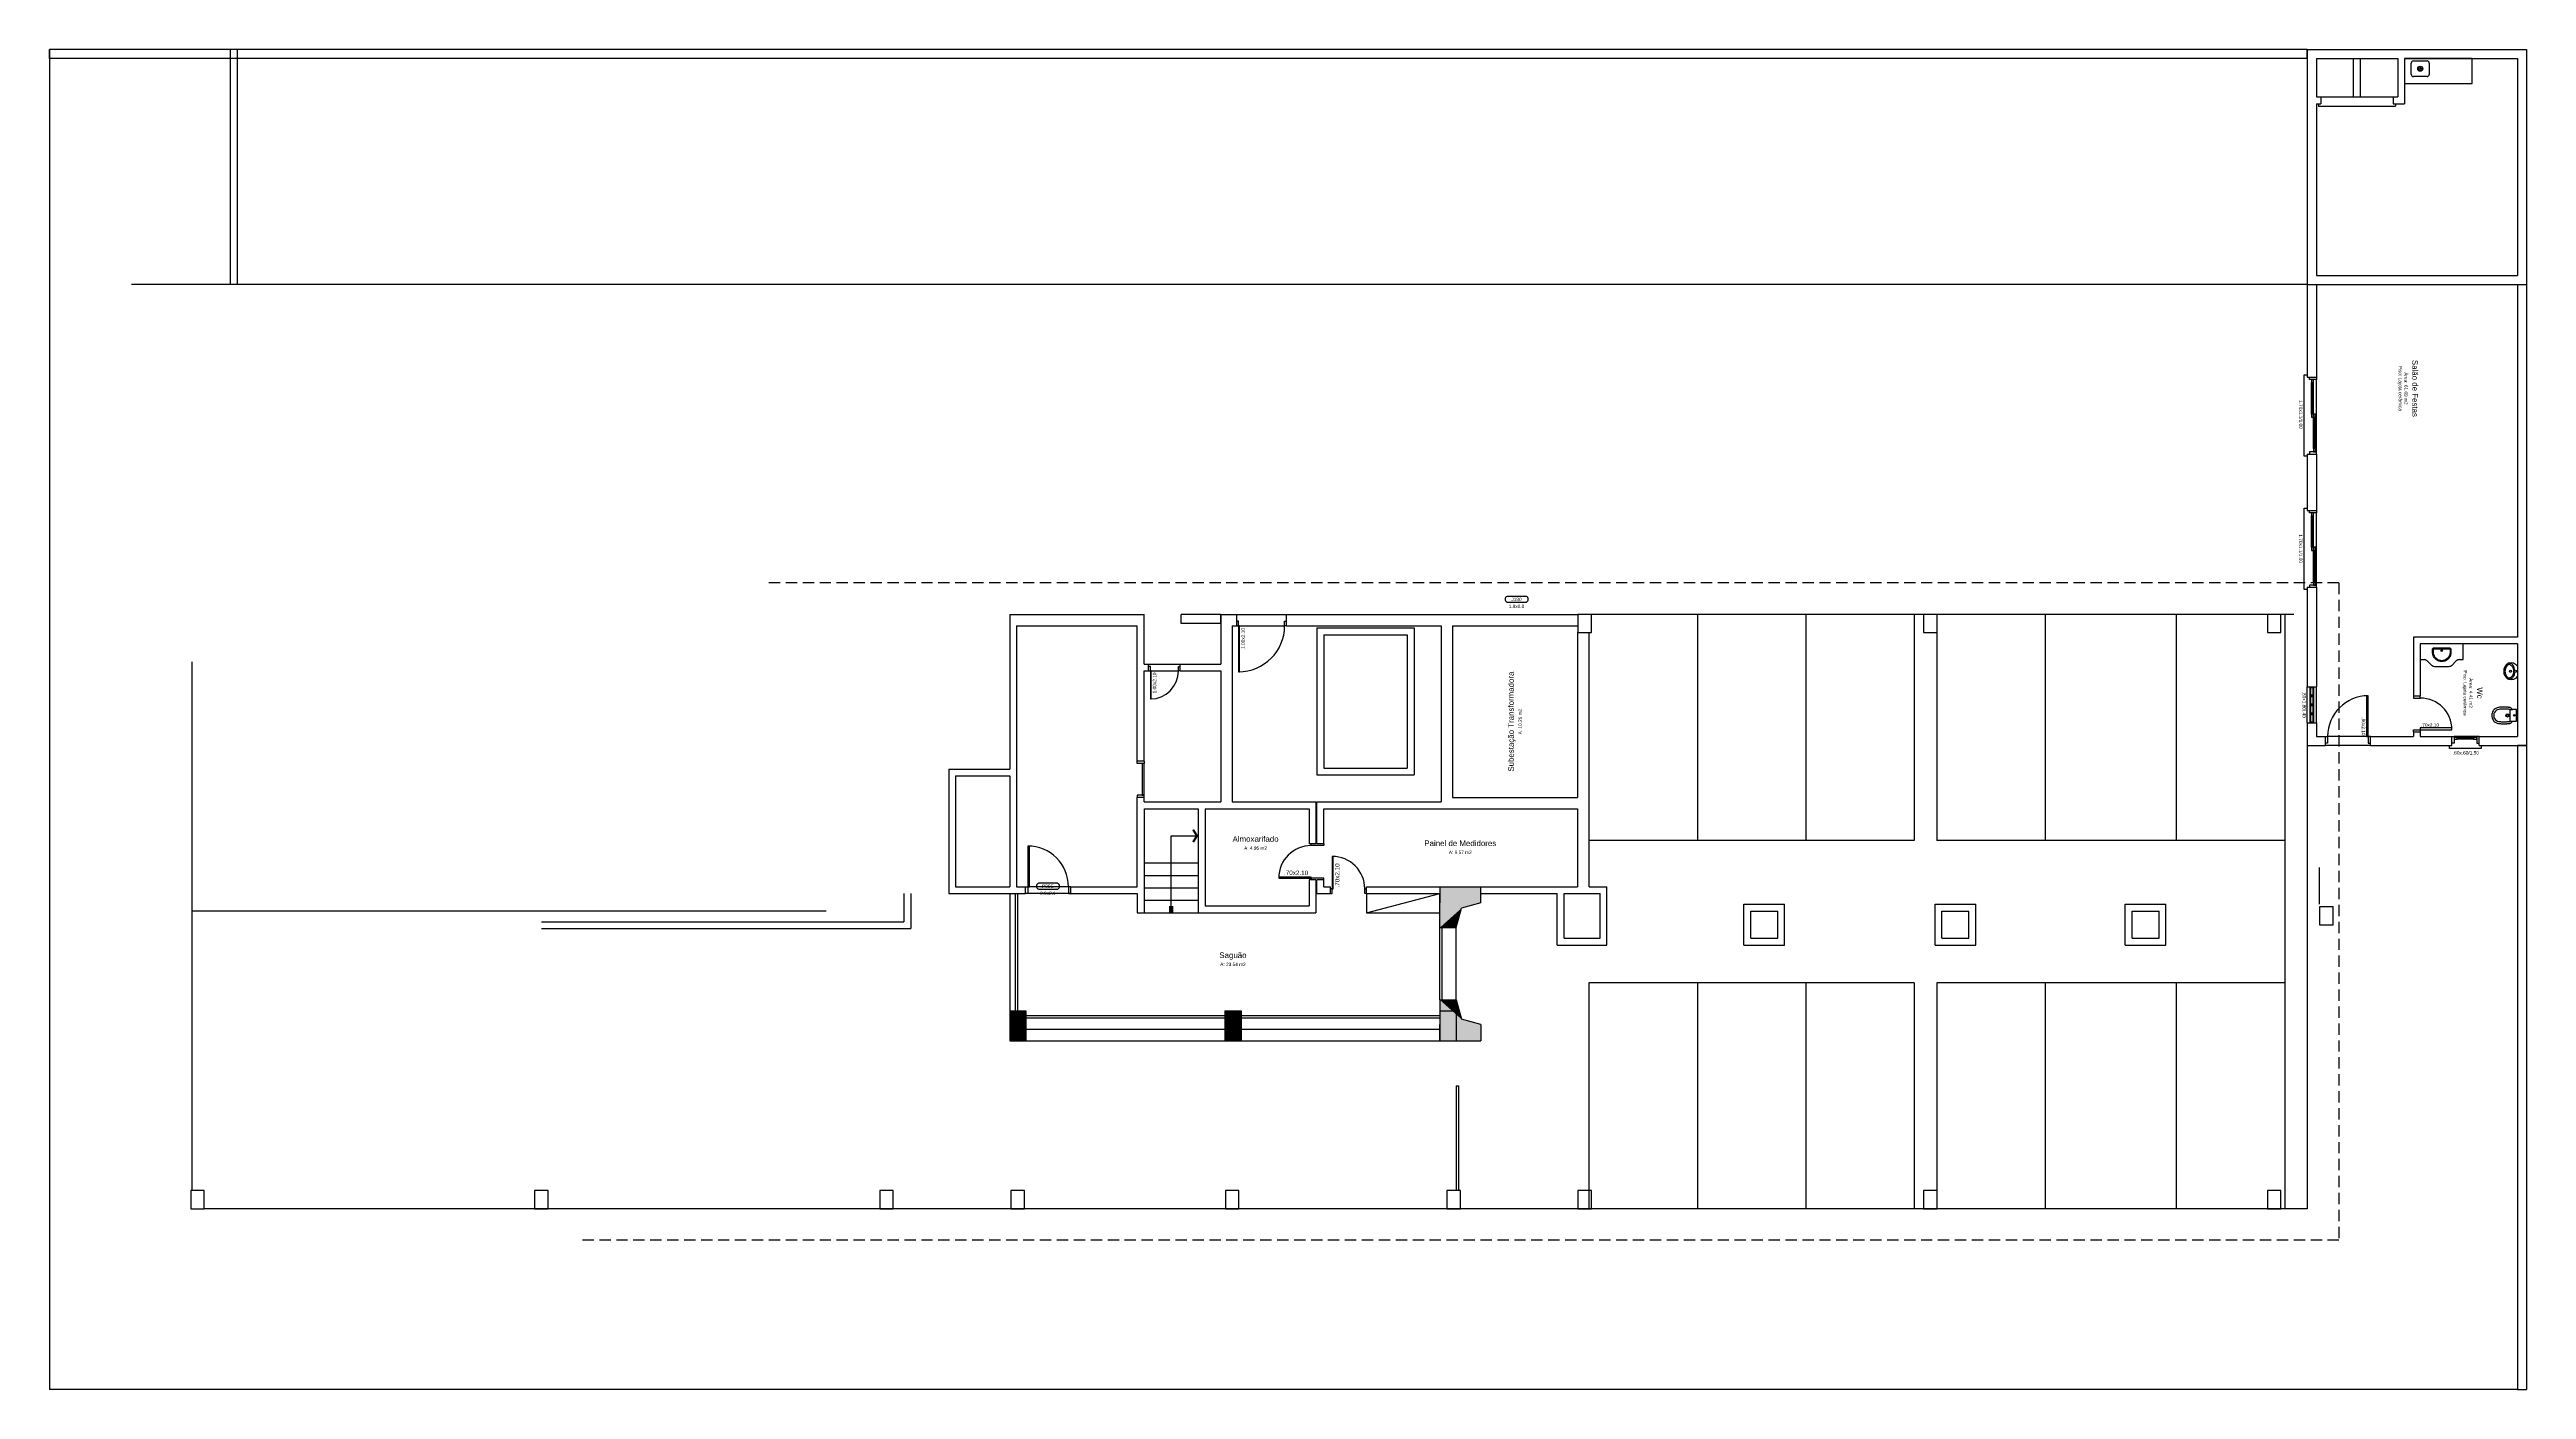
# Model space of a CAD drawing. Header units: millimetres. Extents: x 0 to 54.8, y 0 to 29.7.
import ezdxf
from ezdxf.enums import TextEntityAlignment as Align

# ---------------------------------------------------------------- set-up
doc = ezdxf.new("R2010")
doc.units = ezdxf.units.MM
doc.linetypes.add('DASHED2', pattern=[0.375, 0.25, -0.125])
for name, color, linetype in [('EQUIP', 7, 'Continuous'), ('EQUIP_I', 13, 'Continuous'), ('ESPEC', 2, 'Continuous'), ('ESPECARQ', 7, 'Continuous'), ('ESQUADRIA', 10, 'Continuous'), ('ESTRUT', 8, 'Continuous'), ('MOBIL', 7, 'Continuous'), ('MURO', 1, 'Continuous'), ('PAREDE', 6, 'Continuous'), ('REG60-100', 7, 'Continuous'), ('UNIDADE', 4, 'Continuous'), ('VIDRO', 1, 'Continuous')]:
    doc.layers.add(name, color=color, linetype=linetype)
doc.styles.add('REGUA100', font='arial.ttf')
doc.styles.add('REGUA60', font='arial.ttf')
doc.styles.add('REGUA80', font='arial.ttf')

# ---------------------------------------------------------------- blocks, each defined once
blk = doc.blocks.new('SAB31S_2')
at = {"layer": 'EQUIP', "color": 0, "linetype": 'ByBlock'}
blk.add_lwpolyline([(0, -57, 0.151271), (10, -54, 0.125962), (15.7, -47.7, 0.09008), (17.8, -41.7), (18, -39.7), (18.2, -37.7, 0.004685), (18.4, -35, 0.00925), (18.4, -33.7, 0.000115), (18.4, -29.9, 0.002343), (18.4, -29.7, 0.000782), (18.5, -28.4, 0.001444), (18.4, -27.7, 0.004804), (18.4, -26.7, 0.005206), (18.4, -25.7, 0.005188), (18.3, -24.8, 0.002211), (18.2, -22.7, 0.001932), (18.1, -21.9, 0.000736), (17.9, -19.7, 0.008336), (17.9, -19.2, 0.001408), (17.7, -17.7, 0.000457), (17.6, -17.2, 0.054722), (17.4, -16.3, 0.029037), (16.8, -14.7, 0.123774), (13.8, -11.8, -0.261182), (12.8, -10.2), (12.8, -2.5, 0.439555), (12.2, -1.9), (0, -1.9), (-12.2, -1.9, 0.439555), (-12.8, -2.5), (-12.8, -10.2, -0.261182), (-13.8, -11.8, 0.123774), (-16.8, -14.7, 0.029037), (-17.4, -16.3, 0.054722), (-17.6, -17.2, 0.000457), (-17.7, -17.7, 0.001408), (-17.9, -19.2, 0.008336), (-17.9, -19.7, 0.000736), (-18.1, -21.9, 0.001932), (-18.2, -22.7, 0.002211), (-18.3, -24.8, 0.005188), (-18.4, -25.7, 0.005206), (-18.4, -26.7, 0.004804), (-18.4, -27.7, 0.001444), (-18.5, -28.4, 0.000782), (-18.4, -29.7, 0.002343), (-18.4, -29.9, 0.000115), (-18.4, -33.7, 0.00925), (-18.4, -35, 0.004685), (-18.2, -37.7), (-18, -39.7), (-17.8, -41.7, 0.09008), (-15.7, -47.7, 0.125962), (-10, -54, 0.151271)], format="xyb", close=True, dxfattribs=at)
at = {"layer": 'EQUIP_I'}
for points in [[(0, -52.5, 0.152133), (7.5, -50.2, 0.000372), (7.5, -50.2, 0.213243), (13.3, -41.1), (13.6, -39.2), (13.7, -37.3, 0.00456), (13.9, -34.8, 0.00925), (13.9, -33.6, 0.000115), (14, -29.8, 0.002343), (14, -29.7, 0.000782), (14, -28.4, 0.001444), (14, -27.7, 0.004804), (14, -26.8, 0.005206), (13.9, -25.9, 0.005188), (13.9, -25.1, 0.002211), (13.7, -23, 0.001932), (13.7, -22.2, 0.000736), (13.5, -20.1, 0.008336), (13.5, -19.8, 0.002483), (13.1, -17.1, 0.380805), (11.7, -15.8), (0, -15.8), (-11.7, -15.8, 0.380805), (-13.1, -17.1, 0.002483), (-13.5, -19.8, 0.008336), (-13.5, -20.1, 0.000736), (-13.7, -22.2, 0.001932), (-13.7, -23, 0.002211), (-13.9, -25.1, 0.005188), (-13.9, -25.9, 0.005206), (-14, -26.8, 0.004804), (-14, -27.7, 0.001444), (-14, -28.4, 0.000782), (-14, -29.7, 0.002343), (-14, -29.8, 0.000115), (-13.9, -33.6, 0.00925), (-13.9, -34.8, 0.00456), (-13.7, -37.3), (-13.6, -39.2), (-13.3, -41.1, 0.213243), (-7.5, -50.2, 0.000372), (-7.5, -50.2, 0.152133), (0, -52.5)], [(-12.2, -15.4, -0.385098), (-12.8, -15), (-12.8, -14.8), (-12.8, -10.2)], [(12.2, -15.4, 0.385098), (12.8, -15), (12.8, -14.8), (12.8, -10.2)]]:
    blk.add_lwpolyline(points, format="xyb", dxfattribs=at)
for centre, radius in [((0, -22), 3.5), ((0, -22), 2.25), ((0, -7), 1.75)]:
    blk.add_circle(centre, radius, dxfattribs=at)
blk = doc.blocks.new('SAM711S2')
at = {"layer": 'EQUIP', "color": 0, "linetype": 'ByBlock'}
blk.add_lwpolyline([(0, -29.4), (-0.2, -29.4, -0.008051), (-3.4, -29.3, -0.08407), (-7.8, -28.5, -0.022672), (-10.6, -27.2, -0.027927), (-13.2, -25.8, -0.144523), (-18.3, -19.3, -0.34805), (-12, -0.3, -0.162816), (-11.2, 0), (0, 0), (11.2, 0, -0.162816), (12, -0.3, -0.34805), (18.3, -19.3, -0.144523), (13.2, -25.8, -0.027927), (10.6, -27.2, -0.022672), (7.8, -28.5, -0.08407), (3.4, -29.3, -0.008051), (0.2, -29.4)], format="xyb", close=True, dxfattribs=at)
at = {"layer": 'EQUIP_I'}
for points in [[(-1.6, -6.4, 0.100603), (-10, -8.2, 0.114611), (-16.1, -12.3, 0.309836), (-17.5, -21, 0.309836)], [(-14.6, -16.1), (-14.7, -16.5, 0.189039), (-14.5, -19.7, 0.189014), (-8, -26, 0.116802), (0, -27.5, 0.116802), (8, -26, 0.189014), (14.5, -19.7, 0.189039), (14.7, -16.5), (14.6, -16.1)], [(-14.7, -16.5, -0.044754), (-14.4, -15.9, -0.029837), (-14.2, -15.3, -0.193887), (-8, -10, -0.096635), (0, -8.6, -0.096635), (8, -10, -0.193887), (14.2, -15.3, -0.029837), (14.4, -15.9, -0.044754), (14.7, -16.5, -0.100634)], [(1.6, -6.4, -0.100603), (10, -8.2, -0.114611), (16.1, -12.3, -0.309836), (17.5, -21, -0.309836)]]:
    blk.add_lwpolyline(points, format="xyb", dxfattribs=at)
for centre in [(0, -4.6), (0, -15.2)]:
    blk.add_circle(centre, 2.4, dxfattribs=at)
blk = doc.blocks.new('cuba_pia_cozinha')
at = {"layer": 'EQUIP', "color": 1}
for p, q in [((-0.2, -0.125), (-0.2, 0.125)), ((-0.15, 0.175), (0.15, 0.175)), ((0.2, 0.125), (0.2, -0.125)), ((0.15, -0.175), (-0.15, -0.175))]:
    blk.add_line(p, q, dxfattribs=at)
at = {"layer": 'EQUIP'}
for radius in [0.055, 0.045, 0.015]:
    blk.add_circle((0, 0), radius, dxfattribs=at)
at = {"layer": 'EQUIP', "color": 1}
for centre, start, end in [((-0.15, 0.125), 90, 180), ((0.15, 0.125), 360, 90), ((-0.15, -0.125), 180, 270), ((0.15, -0.125), 270, 360)]:
    blk.add_arc(centre, 0.05, start, end, dxfattribs=at)
blk = doc.blocks.new('SAL36S_2')
at = {"layer": 'EQUIP_I'}
for points in [[(0, -47, -0.17249), (-15.5, -41.5, -0.060691), (-20.7, -36, -0.07445), (-23.8, -30.4, -0.032193), (-25.1, -25.6, -0.057412), (-25.5, -21.8), (-25.5, -13.4, -0.414214), (-21.1, -9), (0, -9), (21.1, -9, -0.414214), (25.5, -13.4), (25.5, -21.8, -0.057412), (25.1, -25.6, -0.032193), (23.8, -30.4, -0.07445), (20.7, -36, -0.060691), (15.5, -41.5, -0.17249)], [(0, -44.5, -0.172451), (-13.9, -39.5, -0.060691), (-18.7, -34.5, -0.07445), (-21.4, -29.6, -0.032105), (-22.7, -25.1, -0.057651), (-23, -21.8), (-23, -13.4, -0.414214), (-21.1, -11.5), (0, -11.5), (21.1, -11.5, -0.414214), (23, -13.4), (23, -21.8, -0.057651), (22.7, -25.1, -0.032105), (21.4, -29.6, -0.07445), (18.7, -34.5, -0.060691), (13.9, -39.5, -0.172451)]]:
    blk.add_lwpolyline(points, format="xyb", close=True, dxfattribs=at)
blk.add_circle((0, -16.4), 2.25, dxfattribs=at)
blk = doc.blocks.new('INDUNI1')
at = {"color": 0, "style": 'REGUA100', "width": 1.4, "flags": 8}
for tag, p in [('NOME1', (0, 0)), ('NOME2', (0, -4.3))]:
    blk.add_attdef(tag, text='', height=2.5, dxfattribs=at).set_placement(p, align=Align.CENTER)
at = {"layer": 'ESPECARQ', "style": 'REGUA60', "width": 1.4}
blk.add_attdef('AREA', text='', height=1.5, dxfattribs=at).set_placement((0, -7.8), align=Align.CENTER)
at = {"layer": 'ESPECARQ', "style": 'REGUA60', "width": 1.4, "flags": 8}
for tag, p in [('PISO', (0, -10.3)), ('REVPAR', (0, -12.8)), ('PEDIR', (0, -15.3))]:
    blk.add_attdef(tag, text='', height=1.5, dxfattribs=at).set_placement(p, align=Align.CENTER)
blk = doc.blocks.new('INDESQ2')
at = {"color": 0, "linetype": 'ByBlock'}
for p, q in [((4.3, 3), (-4.3, 3)), ((-4.3, 0.4), (4.3, 0.4))]:
    blk.add_line(p, q, dxfattribs=at)
at = {"color": 0}
for centre, start, end in [((-3.7, 1.7), 117.3654, 242.6346), ((3.7, 1.7), 297.3654, 62.6346)]:
    blk.add_arc(centre, 1.42, start, end, dxfattribs=at)
at = {"style": 'REGUA60', "width": 1.4, "flags": 9}
blk.add_attdef('LOCAL', text='', height=1.5, dxfattribs=at).set_placement((-0.1, -4.3), align=Align.CENTER)
at = {"layer": 'ESPECARQ', "color": 0, "style": 'REGUA60'}
for tag, width, p in [('COD', 1.1, (-0.1, 1)), ('DIM', 1.4, (-0.1, -2.2))]:
    blk.add_attdef(tag, text='', height=1.5, dxfattribs=dict(at, width=width)).set_placement(p, align=Align.CENTER)
blk = doc.blocks.new('inddiri')
at = {"color": 4, "linetype": 'ByBlock'}
for points in [[(0, 1), (0, 0.25), (3, 1), (3, 0.25)], [(0, -0.25), (0, -1), (3, -0.25), (3, -1)]]:
    blk.add_solid(points, dxfattribs=at)
blk = doc.blocks.new('inddirf')
at = {"color": 4, "linetype": 'ByBlock'}
for points in [[(0, 0), (1.9, 3), (1.2, 0), (2.7, 2.5)], [(0, 0), (1.9, -3), (1.2, 0), (2.7, -2.5)]]:
    blk.add_solid(points, dxfattribs=at)

msp = doc.modelspace()

# ---------------------------------------------------------------- linework, layer by layer
for p, q in [((0, 29.65), (0, 0)), ((49.97, 24.45), (1.815, 24.45)), ((49.67, 17.15), (34.07, 17.15)), ((36.47, 17.15), (36.47, 12.15)), ((38.87, 17.15), (38.87, 12.15)), ((41.27, 17.15), (41.27, 12.15)), ((41.77, 17.15), (41.77, 12.15)), ((44.17, 17.15), (44.17, 12.15)), ((47.07, 17.15), (47.07, 12.15)), ((49.47, 17.15), (49.47, 4)), ((3.15, 16.1), (3.15, 4.4)), ((49.97, 14.25), (49.97, 4)), ((41.27, 12.15), (34.07, 12.15)), ((49.47, 12.15), (41.77, 12.15)), ((24.225, 11.65), (25.425, 11.65)), ((21.25, 10.975), (21.25, 8.375)), ((24.225, 11.375), (25.425, 11.375)), ((24.225, 11.1), (25.425, 11.1)), ((29.15, 10.975), (29.15, 10.55)), ((29.15, 10.55), (30.77, 10.975)), ((3.15, 10.59), (17.189, 10.59)), ((24.225, 10.825), (25.425, 10.825)), ((24.225, 10.55), (25.425, 10.55)), ((29.15, 10.55), (30.77, 10.55)), ((31.13, 8.375), (31.13, 10.22)), ((41.27, 9), (34.07, 9)), ((34.07, 9), (34.07, 4)), ((36.47, 9), (36.47, 4)), ((38.87, 9), (38.87, 4)), ((41.27, 9), (41.27, 4)), ((49.47, 9), (41.77, 9)), ((41.77, 9), (41.77, 4)), ((44.17, 9), (44.17, 4)), ((47.07, 9), (47.07, 4)), ((21.61, 7.97), (26.01, 7.97)), ((21.61, 7.715), (26.01, 7.715)), ((26.37, 7.97), (30.77, 7.97)), ((26.37, 7.715), (30.77, 7.715)), ((31.13, 6.715), (31.13, 4.4)), ((31.13, 6.715), (31.18, 6.715)), ((31.18, 6.715), (31.18, 4.4)), ((49.97, 4), (3.425, 4)), ((54.62, 0), (0, 0))]:
    msp.add_line(p, q)
at = {"color": 1}
for p, q in [((50.995, 28.6), (50.995, 29.45)), ((51.145, 28.6), (51.145, 29.45)), ((50.27, 28.6), (51.87, 28.6)), ((50.22, 28.45), (50.22, 28.4)), ((50.22, 28.4), (51.92, 28.4)), ((51.92, 28.45), (51.92, 28.4))]:
    msp.add_line(p, q, dxfattribs=at)
at = {"linetype": 'DASHED2'}
for p, q in [((50.67, 17.85), (15.858, 17.85)), ((50.67, 17.85), (50.67, 3.3)), ((50.67, 3.3), (11.676, 3.3))]:
    msp.add_line(p, q, dxfattribs=at)
for points in [[(50.11, 15.55), (50.11, 15.35), (50.03, 15.35), (50.03, 15.55)], [(50.11, 15.35), (50.11, 15.15), (50.03, 15.15), (50.03, 15.35)], [(50.095, 15.535), (50.095, 15.365), (50.045, 15.365), (50.045, 15.535)], [(50.11, 15.15), (50.11, 14.95), (50.03, 14.95), (50.03, 15.15)], [(50.11, 14.95), (50.11, 14.75), (50.03, 14.75), (50.03, 14.95)], [(50.095, 15.335), (50.095, 15.165), (50.045, 15.165), (50.045, 15.335)], [(50.095, 15.135), (50.095, 14.965), (50.045, 14.965), (50.045, 15.135)], [(50.095, 14.935), (50.095, 14.765), (50.045, 14.765), (50.045, 14.935)]]:
    msp.add_lwpolyline(points, close=True)
msp.add_lwpolyline([(24.825, 10.55), (24.825, 12.25), (25.425, 12.25)])
at = {"layer": 'EQUIP', "color": 0}
for p, q in [((53.62, 29.45), (52.12, 29.45)), ((52.12, 29.45), (52.12, 28.9)), ((53.62, 28.9), (53.62, 29.45)), ((52.12, 28.9), (53.62, 28.9)), ((52.47, 16.5), (52.47, 16.15)), ((53.42, 16.5), (52.47, 16.5)), ((53.42, 16.15), (53.42, 16.5)), ((52.47, 16.15), (52.554, 16.15)), ((52.786, 16), (53.104, 16))]:
    msp.add_line(p, q, dxfattribs=at)
at = {"layer": 'EQUIP'}
for centre, start, end in [((52.554, 16.05), 45, 90), ((52.786, 16.1), 225, 270), ((53.104, 16.1), 270, 315)]:
    msp.add_arc(centre, 0.1, start, end, dxfattribs=at)
at = {"layer": 'ESQUADRIA', "color": 1}
for p, q in [((50.065, 21.585), (50.065, 22.28)), ((50.105, 21.585), (50.105, 22.28)), ((50.17, 20.75), (50.17, 22.35)), ((50.11, 20.82), (50.11, 21.515)), ((50.15, 20.82), (50.15, 21.515)), ((50.065, 18.635), (50.065, 19.33)), ((50.105, 18.635), (50.105, 19.33)), ((50.17, 17.8), (50.17, 19.4)), ((50.11, 17.87), (50.11, 18.565)), ((50.15, 17.87), (50.15, 18.565)), ((26.315, 16.9), (27.335, 16.9)), ((24.365, 15.9), (24.985, 15.9)), ((50.17, 14.75), (50.17, 15.55)), ((51.32, 14.45), (50.42, 14.45)), ((53.72, 14.45), (53.22, 14.45)), ((53.65, 14.43), (53.29, 14.43)), ((53.65, 14.39), (53.29, 14.39)), ((22.55, 11.125), (21.65, 11.125))]:
    msp.add_line(p, q, dxfattribs=at)
at = {"layer": 'ESQUADRIA'}
for p, q in [((27.925, 12.035), (27.925, 12.075)), ((28.2, 12.075), (28.2, 12.035)), ((28.2, 12.035), (27.925, 12.035)), ((21.38, 8.375), (21.38, 10.975)), ((21.43, 8.375), (21.43, 10.975)), ((28.2, 11.315), (27.925, 11.315)), ((27.925, 11.315), (27.925, 11.275)), ((28.2, 11.275), (28.2, 11.315)), ((30.77, 8.62), (30.77, 10.22)), ((30.82, 8.62), (30.82, 10.22)), ((21.61, 8.275), (26.01, 8.275)), ((21.61, 8.225), (26.01, 8.225)), ((26.37, 8.275), (30.77, 8.275)), ((26.37, 8.225), (30.77, 8.225))]:
    msp.add_line(p, q, dxfattribs=at)
for points in [[(49.97, 20.65), (49.9, 20.65), (49.9, 22.45), (49.97, 22.45)], [(50.17, 22.4), (50.17, 22.35), (50.02, 22.35), (50.02, 22.4)], [(50.17, 20.7), (50.17, 20.75), (50.02, 20.75), (50.02, 20.7)], [(49.97, 17.7), (49.9, 17.7), (49.9, 19.5), (49.97, 19.5)], [(50.17, 19.45), (50.17, 19.4), (50.02, 19.4), (50.02, 19.45)], [(50.17, 17.75), (50.17, 17.8), (50.02, 17.8), (50.02, 17.75)], [(26.275, 17.15), (26.275, 17.15), (27.375, 17.15), (27.375, 17.15)], [(26.275, 16.9), (26.315, 16.9), (26.315, 17), (26.275, 17)], [(27.375, 16.9), (27.335, 16.9), (27.335, 17), (27.375, 17)], [(24.325, 16.05), (24.325, 16.05), (25.025, 16.05), (25.025, 16.05)], [(24.325, 15.9), (24.365, 15.9), (24.365, 16), (24.325, 16)], [(25.025, 15.9), (24.985, 15.9), (24.985, 16), (25.025, 16)], [(49.97, 14.75), (49.97, 14.75), (49.97, 15.55), (49.97, 15.55)], [(52.32, 15.35), (52.32, 15.3), (52.47, 15.3), (52.47, 15.35)], [(50.37, 14.45), (50.42, 14.45), (50.42, 14.3), (50.37, 14.3)], [(51.37, 14.45), (51.32, 14.45), (51.32, 14.3), (51.37, 14.3)], [(52.32, 14.55), (52.32, 14.6), (52.47, 14.6), (52.47, 14.55)], [(53.17, 14.45), (53.22, 14.45), (53.22, 14.3), (53.17, 14.3)], [(53.77, 14.45), (53.72, 14.45), (53.72, 14.3), (53.77, 14.3)], [(24.225, 13.9), (24.225, 13.85), (24.075, 13.85), (24.075, 13.9)], [(51.37, 14.25), (51.37, 14.25), (50.37, 14.25), (50.37, 14.25)], [(53.82, 14.25), (53.82, 14.18), (53.12, 14.18), (53.12, 14.25)], [(24.225, 13.1), (24.225, 13.15), (24.075, 13.15), (24.075, 13.1)], [(21.6, 11.125), (21.65, 11.125), (21.65, 10.975), (21.6, 10.975)], [(22.6, 10.975), (22.6, 10.975), (21.6, 10.975), (21.6, 10.975)], [(22.6, 11.125), (22.55, 11.125), (22.55, 10.975), (22.6, 10.975)], [(28.35, 10.975), (28.39, 10.975), (28.39, 11.075), (28.35, 11.075)], [(29.15, 10.975), (29.11, 10.975), (29.11, 11.075), (29.15, 11.075)]]:
    msp.add_lwpolyline(points, dxfattribs=at)
for points in [[(50.065, 22.35), (50.065, 22.28), (50.105, 22.28), (50.105, 22.35)], [(50.105, 21.515), (50.105, 21.585), (50.065, 21.585), (50.065, 21.515)], [(50.11, 21.585), (50.11, 21.515), (50.15, 21.515), (50.15, 21.585)], [(50.15, 20.75), (50.15, 20.82), (50.11, 20.82), (50.11, 20.75)], [(50.065, 19.4), (50.065, 19.33), (50.105, 19.33), (50.105, 19.4)], [(50.105, 18.565), (50.105, 18.635), (50.065, 18.635), (50.065, 18.565)], [(50.11, 18.635), (50.11, 18.565), (50.15, 18.565), (50.15, 18.635)], [(50.15, 17.8), (50.15, 17.87), (50.11, 17.87), (50.11, 17.8)], [(26.315, 16.9), (26.315, 15.88), (26.335, 15.88), (26.335, 16.9)], [(24.365, 15.9), (24.365, 15.28), (24.385, 15.28), (24.385, 15.9)], [(51.32, 14.45), (51.32, 15.35), (51.28, 15.35), (51.28, 14.45)], [(53.17, 14.64), (52.47, 14.64), (52.47, 14.6), (53.17, 14.6)], [(53.22, 14.39), (53.29, 14.39), (53.29, 14.43), (53.22, 14.43)], [(53.72, 14.43), (53.65, 14.43), (53.65, 14.39), (53.72, 14.39)], [(24.225, 13.15), (24.225, 13.85), (24.185, 13.85), (24.185, 13.15)], [(21.65, 12.025), (21.65, 11.125), (21.69, 11.125), (21.69, 12.025)], [(28.41, 11.075), (28.41, 11.795), (28.39, 11.795), (28.39, 11.075)], [(27.925, 11.335), (27.205, 11.335), (27.205, 11.315), (27.925, 11.315)]]:
    msp.add_lwpolyline(points, close=True, dxfattribs=at)
for centre, radius, start, end in [((26.315, 16.9), 1.02, 270, 0), ((24.365, 15.9), 0.62, 270, 0), ((51.32, 14.45), 0.9, 90, 180), ((52.47, 14.6), 0.7, 0, 90), ((21.65, 11.125), 0.9, 0, 90), ((27.925, 11.315), 0.72, 90, 180), ((28.39, 11.075), 0.72, 0, 90)]:
    msp.add_arc(centre, radius, start, end, dxfattribs=at)
at = {"layer": 'ESTRUT'}
for p, q in [((30.77, 11.125), (31.675, 11.125)), ((31.675, 10.765), (31.675, 11.125)), ((31.13, 10.22), (31.248, 10.647)), ((31.675, 10.765), (31.248, 10.647)), ((21.25, 8.375), (21.61, 8.375)), ((21.25, 8.375), (21.25, 7.715)), ((21.61, 8.375), (21.61, 7.715)), ((26.01, 8.375), (26.37, 8.375)), ((26.01, 8.375), (26.01, 7.715)), ((26.37, 8.375), (26.37, 7.715)), ((30.77, 8.375), (31.13, 8.375)), ((30.77, 8.375), (30.77, 7.715)), ((31.13, 8.62), (31.248, 8.193)), ((31.13, 8.375), (31.13, 7.715)), ((21.25, 7.715), (21.61, 7.715)), ((26.01, 7.715), (26.37, 7.715)), ((30.77, 7.715), (31.13, 7.715)), ((30.77, 7.715), (31.675, 7.715)), ((31.675, 8.075), (31.248, 8.193)), ((31.675, 8.075), (31.675, 7.715))]:
    msp.add_line(p, q, dxfattribs=at)
for points in [[(30.77, 10.22), (31.248, 10.647), (30.77, 11.125)], [(30.77, 11.125), (31.248, 10.647), (31.675, 10.765)], [(30.77, 11.125), (31.675, 10.765), (31.675, 11.125)], [(30.77, 10.22), (31.13, 10.22), (31.248, 10.647)], [(21.25, 8.375), (21.25, 7.715), (21.61, 8.375), (21.61, 7.715)], [(26.01, 8.375), (26.01, 7.715), (26.37, 8.375), (26.37, 7.715)], [(30.77, 8.62), (31.13, 8.62), (31.248, 8.193)], [(30.77, 8.62), (31.248, 8.193), (30.77, 7.715)], [(30.77, 7.715), (31.248, 8.193), (31.675, 8.075)], [(30.77, 7.715), (31.675, 8.075), (31.675, 7.715)]]:
    msp.add_solid(points, dxfattribs=at)
at = {"layer": 'MOBIL'}
for p, q in [((52.624, 16.121), (52.716, 16.029)), ((53.266, 16.121), (53.174, 16.029)), ((53.336, 16.15), (53.42, 16.15))]:
    msp.add_line(p, q, dxfattribs=at)
msp.add_arc((53.336, 16.05), 0.1, 90, 135, dxfattribs=at)
at = {"layer": 'MURO'}
for p, q in [((49.97, 29.65), (0, 29.65)), ((0, 29.45), (0, 29.65)), ((49.97, 29.45), (49.97, 29.65)), ((49.97, 29.45), (0, 29.45)), ((25.925, 17.15), (25.042, 17.15)), ((25.042, 16.95), (25.042, 17.15)), ((25.925, 16.95), (25.925, 17.15)), ((25.925, 16.95), (25.042, 16.95)), ((54.62, 14.25), (54.62, 0)), ((54.82, 14.25), (54.62, 14.25)), ((54.82, 14.25), (54.82, 0)), ((54.62, 0), (54.82, 0))]:
    msp.add_line(p, q, dxfattribs=at)
at = {"layer": 'PAREDE'}
for p, q in [((4, 29.65), (4, 24.45)), ((4.15, 29.65), (4.15, 24.45)), ((49.97, 29.65), (54.82, 29.65)), ((49.97, 29.65), (49.97, 22.4)), ((54.82, 29.65), (54.82, 14.25)), ((50.17, 29.45), (51.97, 29.45)), ((50.17, 29.45), (50.17, 28.6)), ((51.97, 29.45), (51.97, 28.6)), ((52.12, 29.45), (52.12, 28.45)), ((52.12, 29.45), (54.62, 29.45)), ((54.62, 29.45), (54.62, 24.65)), ((50.17, 28.6), (50.27, 28.6)), ((50.27, 28.6), (50.27, 28.45)), ((51.87, 28.6), (51.87, 28.45)), ((51.87, 28.6), (51.97, 28.6)), ((50.17, 28.45), (50.27, 28.45)), ((50.17, 28.45), (50.17, 24.65)), ((51.87, 28.45), (52.12, 28.45)), ((49.97, 24.45), (54.82, 24.45)), ((50.17, 24.65), (54.62, 24.65)), ((50.17, 24.45), (50.17, 22.4)), ((54.62, 24.45), (54.62, 16.65)), ((49.97, 22.4), (50.17, 22.4)), ((49.97, 20.7), (50.17, 20.7)), ((49.97, 20.7), (49.97, 19.45)), ((50.17, 20.7), (50.17, 19.45)), ((49.97, 19.45), (50.17, 19.45)), ((49.97, 17.75), (50.17, 17.75)), ((49.97, 17.75), (49.97, 15.55)), ((50.17, 17.75), (50.17, 15.55)), ((21.25, 17.15), (21.25, 13.725)), ((21.25, 17.15), (24.225, 17.15)), ((24.225, 16.05), (24.225, 17.15)), ((25.925, 17.15), (25.925, 16.05)), ((25.925, 17.15), (26.275, 17.15)), ((26.275, 16.9), (26.275, 17.15)), ((27.375, 16.9), (27.375, 17.15)), ((27.375, 17.15), (33.825, 17.15)), ((21.4, 16.9), (24.075, 16.9)), ((21.4, 16.9), (21.4, 11.125)), ((24.075, 13.9), (24.075, 16.9)), ((26.175, 16.9), (26.175, 13)), ((26.175, 16.9), (26.275, 16.9)), ((27.375, 16.9), (30.8, 16.9)), ((28.05, 16.85), (30.2, 16.85)), ((28.05, 16.85), (28.05, 13.6)), ((28.2, 16.7), (30.05, 16.7)), ((28.2, 16.7), (28.2, 13.75)), ((30.05, 16.7), (30.05, 13.75)), ((30.2, 16.85), (30.2, 13.6)), ((30.8, 16.9), (30.8, 13)), ((31.05, 16.9), (31.05, 13.1)), ((31.05, 16.9), (33.825, 16.9)), ((33.825, 13.1), (33.825, 16.75)), ((34.075, 11.125), (34.075, 16.75)), ((54.62, 16.65), (52.32, 16.65)), ((52.32, 16.65), (52.32, 15.35)), ((54.62, 16.5), (52.47, 16.5)), ((52.47, 16.5), (52.47, 15.35)), ((54.62, 16.5), (54.62, 14.45)), ((24.225, 16.05), (24.325, 16.05)), ((24.225, 13.9), (24.225, 15.9)), ((24.225, 15.9), (24.325, 15.9)), ((24.325, 15.9), (24.325, 16.05)), ((25.025, 15.9), (25.025, 16.05)), ((25.025, 16.05), (25.925, 16.05)), ((25.025, 15.9), (25.925, 15.9)), ((25.925, 15.9), (25.925, 13)), ((49.97, 15.55), (50.17, 15.55)), ((52.32, 15.35), (52.47, 15.35)), ((49.97, 14.75), (50.17, 14.75)), ((49.97, 14.75), (49.97, 14.25)), ((50.17, 14.75), (50.17, 14.45)), ((50.17, 14.45), (50.37, 14.45)), ((50.37, 14.25), (50.37, 14.45)), ((51.37, 14.25), (51.37, 14.45)), ((51.37, 14.45), (52.32, 14.45)), ((52.32, 14.55), (52.47, 14.55)), ((52.32, 14.55), (52.32, 14.45)), ((52.47, 14.55), (52.47, 14.45)), ((52.47, 14.45), (53.17, 14.45)), ((53.17, 14.25), (53.17, 14.45)), ((53.77, 14.25), (53.77, 14.45)), ((53.77, 14.45), (54.62, 14.45)), ((19.9, 13.725), (19.9, 10.975)), ((19.9, 13.725), (21.25, 13.725)), ((24.225, 13.9), (24.075, 13.9)), ((28.2, 13.75), (30.05, 13.75)), ((49.97, 14.25), (50.37, 14.25)), ((51.37, 14.25), (53.17, 14.25)), ((53.77, 14.25), (54.82, 14.25)), ((20.05, 13.575), (20.05, 11.125)), ((20.05, 13.575), (21.25, 13.575)), ((21.25, 13.575), (21.25, 11.125)), ((28.05, 13.6), (30.2, 13.6)), ((24.225, 13.1), (24.075, 13.1)), ((24.075, 11.125), (24.075, 13.1)), ((24.225, 13), (24.225, 13.1)), ((24.225, 13), (25.925, 13)), ((24.225, 12.85), (24.225, 10.55)), ((24.225, 12.85), (25.425, 12.85)), ((25.425, 12.85), (25.425, 10.55)), ((25.575, 12.85), (25.575, 10.7)), ((25.575, 12.85), (27.875, 12.85)), ((26.175, 13), (28.025, 13)), ((27.875, 12.85), (27.875, 12.075)), ((28.025, 13), (28.025, 12.075)), ((28.05, 13), (30.8, 13)), ((28.05, 12.075), (28.05, 13)), ((28.2, 12.85), (33.82, 12.85)), ((28.2, 12.075), (28.2, 12.85)), ((31.05, 13.1), (33.82, 13.1)), ((33.82, 12.85), (33.82, 11.125)), ((28.025, 12.075), (27.875, 12.075)), ((28.2, 12.075), (28.05, 12.075)), ((50.24, 10.735), (50.24, 11.55)), ((18.91, 10.975), (18.91, 10.35)), ((19.06, 10.975), (19.06, 10.2)), ((19.9, 10.975), (21.6, 10.975)), ((20.05, 11.125), (21.25, 11.125)), ((21.4, 11.125), (21.6, 11.125)), ((21.6, 10.975), (21.6, 11.125)), ((22.6, 10.975), (22.6, 11.125)), ((22.6, 11.125), (24.075, 11.125)), ((22.6, 10.975), (24.075, 10.975)), ((24.075, 10.975), (24.075, 10.55)), ((27.875, 11.275), (27.875, 10.7)), ((28.025, 11.275), (27.875, 11.275)), ((28.025, 11.275), (28.025, 10.55)), ((28.2, 11.275), (28.05, 11.275)), ((28.05, 10.975), (28.05, 11.275)), ((28.05, 10.975), (28.35, 10.975)), ((28.2, 11.125), (28.2, 11.275)), ((28.2, 11.125), (28.35, 11.125)), ((28.35, 10.975), (28.35, 11.125)), ((29.15, 10.975), (29.15, 11.125)), ((29.15, 11.125), (30.77, 11.125)), ((29.15, 10.975), (30.77, 10.975)), ((30.77, 11.125), (30.77, 10.765)), ((30.77, 10.22), (30.77, 10.975)), ((31.675, 11.125), (33.82, 11.125)), ((31.675, 10.975), (33.37, 10.975)), ((33.37, 9.835), (33.37, 10.975)), ((33.52, 9.985), (33.52, 10.975)), ((33.52, 10.975), (34.32, 10.975)), ((34.075, 11.125), (34.47, 11.125)), ((34.32, 9.985), (34.32, 10.975)), ((34.47, 9.835), (34.47, 11.125)), ((24.075, 10.55), (24.225, 10.55)), ((25.425, 10.55), (28.025, 10.55)), ((25.575, 10.7), (27.875, 10.7)), ((37.5, 9.835), (37.5, 10.735)), ((37.5, 10.735), (38.4, 10.735)), ((37.65, 10.585), (38.25, 10.585)), ((37.65, 9.985), (37.65, 10.585)), ((38.25, 9.985), (38.25, 10.585)), ((38.4, 9.835), (38.4, 10.735)), ((38.4, 9.835), (38.4, 10.735)), ((41.73, 10.735), (42.63, 10.735)), ((41.73, 9.835), (41.73, 10.735)), ((41.88, 10.585), (42.48, 10.585)), ((41.88, 9.985), (41.88, 10.585)), ((42.48, 9.985), (42.48, 10.585)), ((42.63, 9.835), (42.63, 10.735)), ((45.94, 9.835), (45.94, 10.735)), ((45.94, 10.735), (46.84, 10.735)), ((45.94, 9.835), (45.94, 10.735)), ((46.09, 9.985), (46.09, 10.585)), ((46.09, 10.585), (46.69, 10.585)), ((46.69, 9.985), (46.69, 10.585)), ((46.84, 9.835), (46.84, 10.735)), ((10.885, 10.35), (18.91, 10.35)), ((10.885, 10.2), (19.06, 10.2)), ((30.77, 10.22), (31.13, 10.22)), ((33.52, 9.985), (34.32, 9.985)), ((37.65, 9.985), (38.25, 9.985)), ((41.88, 9.985), (42.48, 9.985)), ((46.09, 9.985), (46.69, 9.985)), ((33.37, 9.835), (34.47, 9.835)), ((37.5, 9.835), (38.4, 9.835)), ((41.73, 9.835), (42.63, 9.835)), ((45.94, 9.835), (46.84, 9.835)), ((30.77, 8.62), (31.13, 8.62)), ((30.77, 8.62), (30.77, 7.865)), ((30.77, 7.715), (30.77, 8.075))]:
    msp.add_line(p, q, dxfattribs=at)
for points in [[(33.825, 16.75), (34.125, 16.75), (34.125, 17.15), (33.825, 17.15)], [(41.475, 16.75), (41.775, 16.75), (41.775, 17.15), (41.475, 17.15)], [(49.085, 16.75), (49.385, 16.75), (49.385, 17.15), (49.085, 17.15)], [(50.54, 10.68), (50.24, 10.68), (50.24, 10.28), (50.54, 10.28)], [(3.125, 4), (3.425, 4), (3.425, 4.4), (3.125, 4.4)], [(10.735, 4), (11.035, 4), (11.035, 4.4), (10.735, 4.4)], [(18.375, 4), (18.675, 4), (18.675, 4.4), (18.375, 4.4)], [(21.275, 4), (21.575, 4), (21.575, 4.4), (21.275, 4.4)], [(26.025, 4), (26.325, 4), (26.325, 4.4), (26.025, 4.4)], [(30.925, 4), (31.225, 4), (31.225, 4.4), (30.925, 4.4)], [(33.825, 4), (34.125, 4), (34.125, 4.4), (33.825, 4.4)], [(41.475, 4), (41.775, 4), (41.775, 4.4), (41.475, 4.4)], [(49.085, 4), (49.385, 4), (49.385, 4.4), (49.085, 4.4)]]:
    msp.add_lwpolyline(points, close=True, dxfattribs=at)
at = {"layer": 'UNIDADE'}
for p in [(24.825, 11.375), (24.825, 11.1)]:
    msp.add_point(p, dxfattribs=at)
at = {"layer": 'VIDRO'}
for p, q in [((50.085, 21.585), (50.085, 22.28)), ((50.13, 20.82), (50.13, 21.515)), ((50.085, 18.635), (50.085, 19.33)), ((50.13, 17.87), (50.13, 18.565)), ((53.65, 14.41), (53.29, 14.41))]:
    msp.add_line(p, q, dxfattribs=at)

# ---------------------------------------------------------------- block references
at = {"layer": 'EQUIP'}
msp.add_blockref('cuba_pia_cozinha', (52.47, 29.225), dxfattribs=at)
at = {"layer": 'EQUIP', "xscale": 0.007999999999981355, "yscale": 0.007999999999981355, "zscale": 0.008}
msp.add_blockref('SAL36S_2', (52.945, 16.482), dxfattribs=at)
at = {"layer": 'EQUIP', "xscale": 0.01000000000000156, "yscale": 0.009999999999999787, "zscale": 0.01, "rotation": 270}
for name, p in [('SAM711S2', (54.62, 15.893)), ('SAB31S_2', (54.62, 14.915))]:
    msp.add_blockref(name, p, dxfattribs=at)
at = {"layer": 'ESPEC', "xscale": 0.05, "yscale": 0.05, "zscale": 0.05}
for name, p, rotation in [('inddirf', (25.425, 12.25), 180), ('inddiri', (24.825, 10.55), 90)]:
    msp.add_blockref(name, p, dxfattribs=dict(at, rotation=rotation))
at = {"layer": 'ESPECARQ'}
ref = msp.add_blockref('INDESQ2', (32.47, 17.4), dxfattribs=dict(at, xscale=0.05, yscale=0.05, zscale=0.05))
ref.add_attrib('COD', 'J180', dxfattribs={"color": 0, "height": 0.075, "style": 'REGUA60'}).set_placement((32.466, 17.448), align=Align.CENTER)
ref.add_attrib('DIM', '1.8x0.8', dxfattribs={"color": 0, "height": 0.075, "style": 'REGUA60'}).set_placement((32.466, 17.292), align=Align.CENTER)
ref = msp.add_blockref('INDESQ2', (22.1, 11.05), dxfattribs=dict(at, xscale=0.05, yscale=0.05, zscale=0.05))
ref.add_attrib('COD', 'P90E', dxfattribs={"color": 0, "height": 0.075, "style": 'REGUA60'}).set_placement((22.096, 11.098), align=Align.CENTER)
ref.add_attrib('DIM', '0.9x2.1', dxfattribs={"color": 0, "height": 0.075, "style": 'REGUA60'}).set_placement((22.096, 10.942), align=Align.CENTER)
at = {"layer": 'UNIDADE'}
ref = msp.add_blockref('INDUNI1', (52.507, 22.151), dxfattribs=dict(at, xscale=0.05000000000000071, yscale=0.05000000000000071, zscale=0.05, rotation=270))
ref.add_attrib('NOME2', 'Salão de Festas', dxfattribs={"layer": '0', "color": 0, "height": 0.125, "rotation": 270, "style": 'REGUA100', "flags": 8}).set_placement((52.293, 22.151), align=Align.CENTER)
ref.add_attrib('AREA', 'Área: 61.69 m2', dxfattribs={"layer": 'ESPECARQ', "height": 0.075, "rotation": 270, "style": 'REGUA60'}).set_placement((52.117, 22.151), align=Align.CENTER)
ref.add_attrib('PISO', 'Piso: Lajota cerâmica', dxfattribs={"layer": 'ESPECARQ', "height": 0.075, "rotation": 270, "style": 'REGUA60', "flags": 8}).set_placement((51.992, 22.151), align=Align.CENTER)
ref = msp.add_blockref('INDUNI1', (53.943, 15.411), dxfattribs=dict(at, xscale=0.05000000000000071, yscale=0.05000000000000071, zscale=0.05, rotation=270))
ref.add_attrib('NOME2', 'Wc', dxfattribs={"layer": '0', "color": 0, "height": 0.125, "rotation": 270, "style": 'REGUA100', "flags": 8}).set_placement((53.728, 15.411), align=Align.CENTER)
ref.add_attrib('AREA', 'Área: 4.41 m2', dxfattribs={"layer": 'ESPECARQ', "height": 0.075, "rotation": 270, "style": 'REGUA60'}).set_placement((53.552, 15.411), align=Align.CENTER)
ref.add_attrib('PISO', 'Piso: Lajota cerâmica', dxfattribs={"layer": 'ESPECARQ', "height": 0.075, "rotation": 270, "style": 'REGUA60', "flags": 8}).set_placement((53.427, 15.411), align=Align.CENTER)
ref = msp.add_blockref('INDUNI1', (32.194, 14.778), dxfattribs=dict(at, xscale=0.05000000000000071, yscale=0.04999999999999982, zscale=0.05, rotation=90))
ref.add_attrib('NOME2', 'Subestação Transformadora', dxfattribs={"layer": '0', "color": 0, "height": 0.125, "rotation": 90, "style": 'REGUA100', "flags": 8}).set_placement((32.408, 14.778), align=Align.CENTER)
ref.add_attrib('AREA', 'A: 10.26 m2', dxfattribs={"layer": 'ESPECARQ', "height": 0.075, "rotation": 90, "style": 'REGUA60'}).set_placement((32.585, 14.778), align=Align.CENTER)
ref = msp.add_blockref('INDUNI1', (26.692, 12.332), dxfattribs=dict(at, xscale=0.05000000000000004, yscale=0.04999999999999982, zscale=0.05))
ref.add_attrib('NOME2', 'Almoxarifado', dxfattribs={"layer": '0', "color": 0, "height": 0.125, "style": 'REGUA100', "flags": 8}).set_placement((26.692, 12.118), align=Align.CENTER)
ref.add_attrib('AREA', 'A: 4.95 m2', dxfattribs={"layer": 'ESPECARQ', "height": 0.075, "style": 'REGUA60'}).set_placement((26.692, 11.941), align=Align.CENTER)
ref = msp.add_blockref('INDUNI1', (31.223, 12.239), dxfattribs=dict(at, xscale=0.05000000000000004, yscale=0.05000000000000004, zscale=0.05))
ref.add_attrib('NOME2', 'Painel de Medidores', dxfattribs={"layer": '0', "color": 0, "height": 0.125, "style": 'REGUA100', "flags": 8}).set_placement((31.223, 12.024), align=Align.CENTER)
ref.add_attrib('AREA', 'A: 9.57 m2', dxfattribs={"layer": 'ESPECARQ', "height": 0.075, "style": 'REGUA60'}).set_placement((31.223, 11.848), align=Align.CENTER)
ref = msp.add_blockref('INDUNI1', (26.191, 9.76), dxfattribs=dict(at, xscale=0.05, yscale=0.04999999999999999, zscale=0.05))
ref.add_attrib('NOME2', 'Saguão', dxfattribs={"layer": '0', "color": 0, "height": 0.125, "style": 'REGUA100', "flags": 8}).set_placement((26.191, 9.546), align=Align.CENTER)
ref.add_attrib('AREA', 'A: 23.54 m2', dxfattribs={"layer": 'ESPECARQ', "height": 0.075, "style": 'REGUA60'}).set_placement((26.191, 9.369), align=Align.CENTER)

# ---------------------------------------------------------------- texts
at = {"layer": 'REG60-100'}
for s, height, rotation, style, p in [('1.70x1.1/1.00', 0.075, 270, 'REGUA60', (49.788, 21.892)), ('1.70x1.1/1.00', 0.075, 270, 'REGUA60', (49.788, 18.923)), ('1.00x2.10', 0.075, 90, 'REGUA60', (26.452, 16.388)), ('1.00x2.10', 0.075, 90, 'REGUA60', (24.493, 15.403)), ('.80x1.80/.40', 0.075, 270, 'REGUA60', (49.864, 15.44)), ('.90x2.10', 0.075, 270, 'REGUA60', (51.176, 14.873)), ('.70x2.10', 0.1, 90, 'REGUA80', (28.549, 11.106))]:
    msp.add_text(s, height=height, rotation=rotation, dxfattribs=dict(at, style=style)).set_placement(p)
for s, height, style, p in [('.70x2.10', 0.075, 'REGUA60', (52.484, 14.666)), ('.60x.60/1.50', 0.075, 'REGUA60', (53.192, 14.05)), ('.70x2.10', 0.1, 'REGUA80', (27.321, 11.382))]:
    msp.add_text(s, height=height, dxfattribs=dict(at, style=style)).set_placement(p)

doc.saveas('drawing.dxf')
